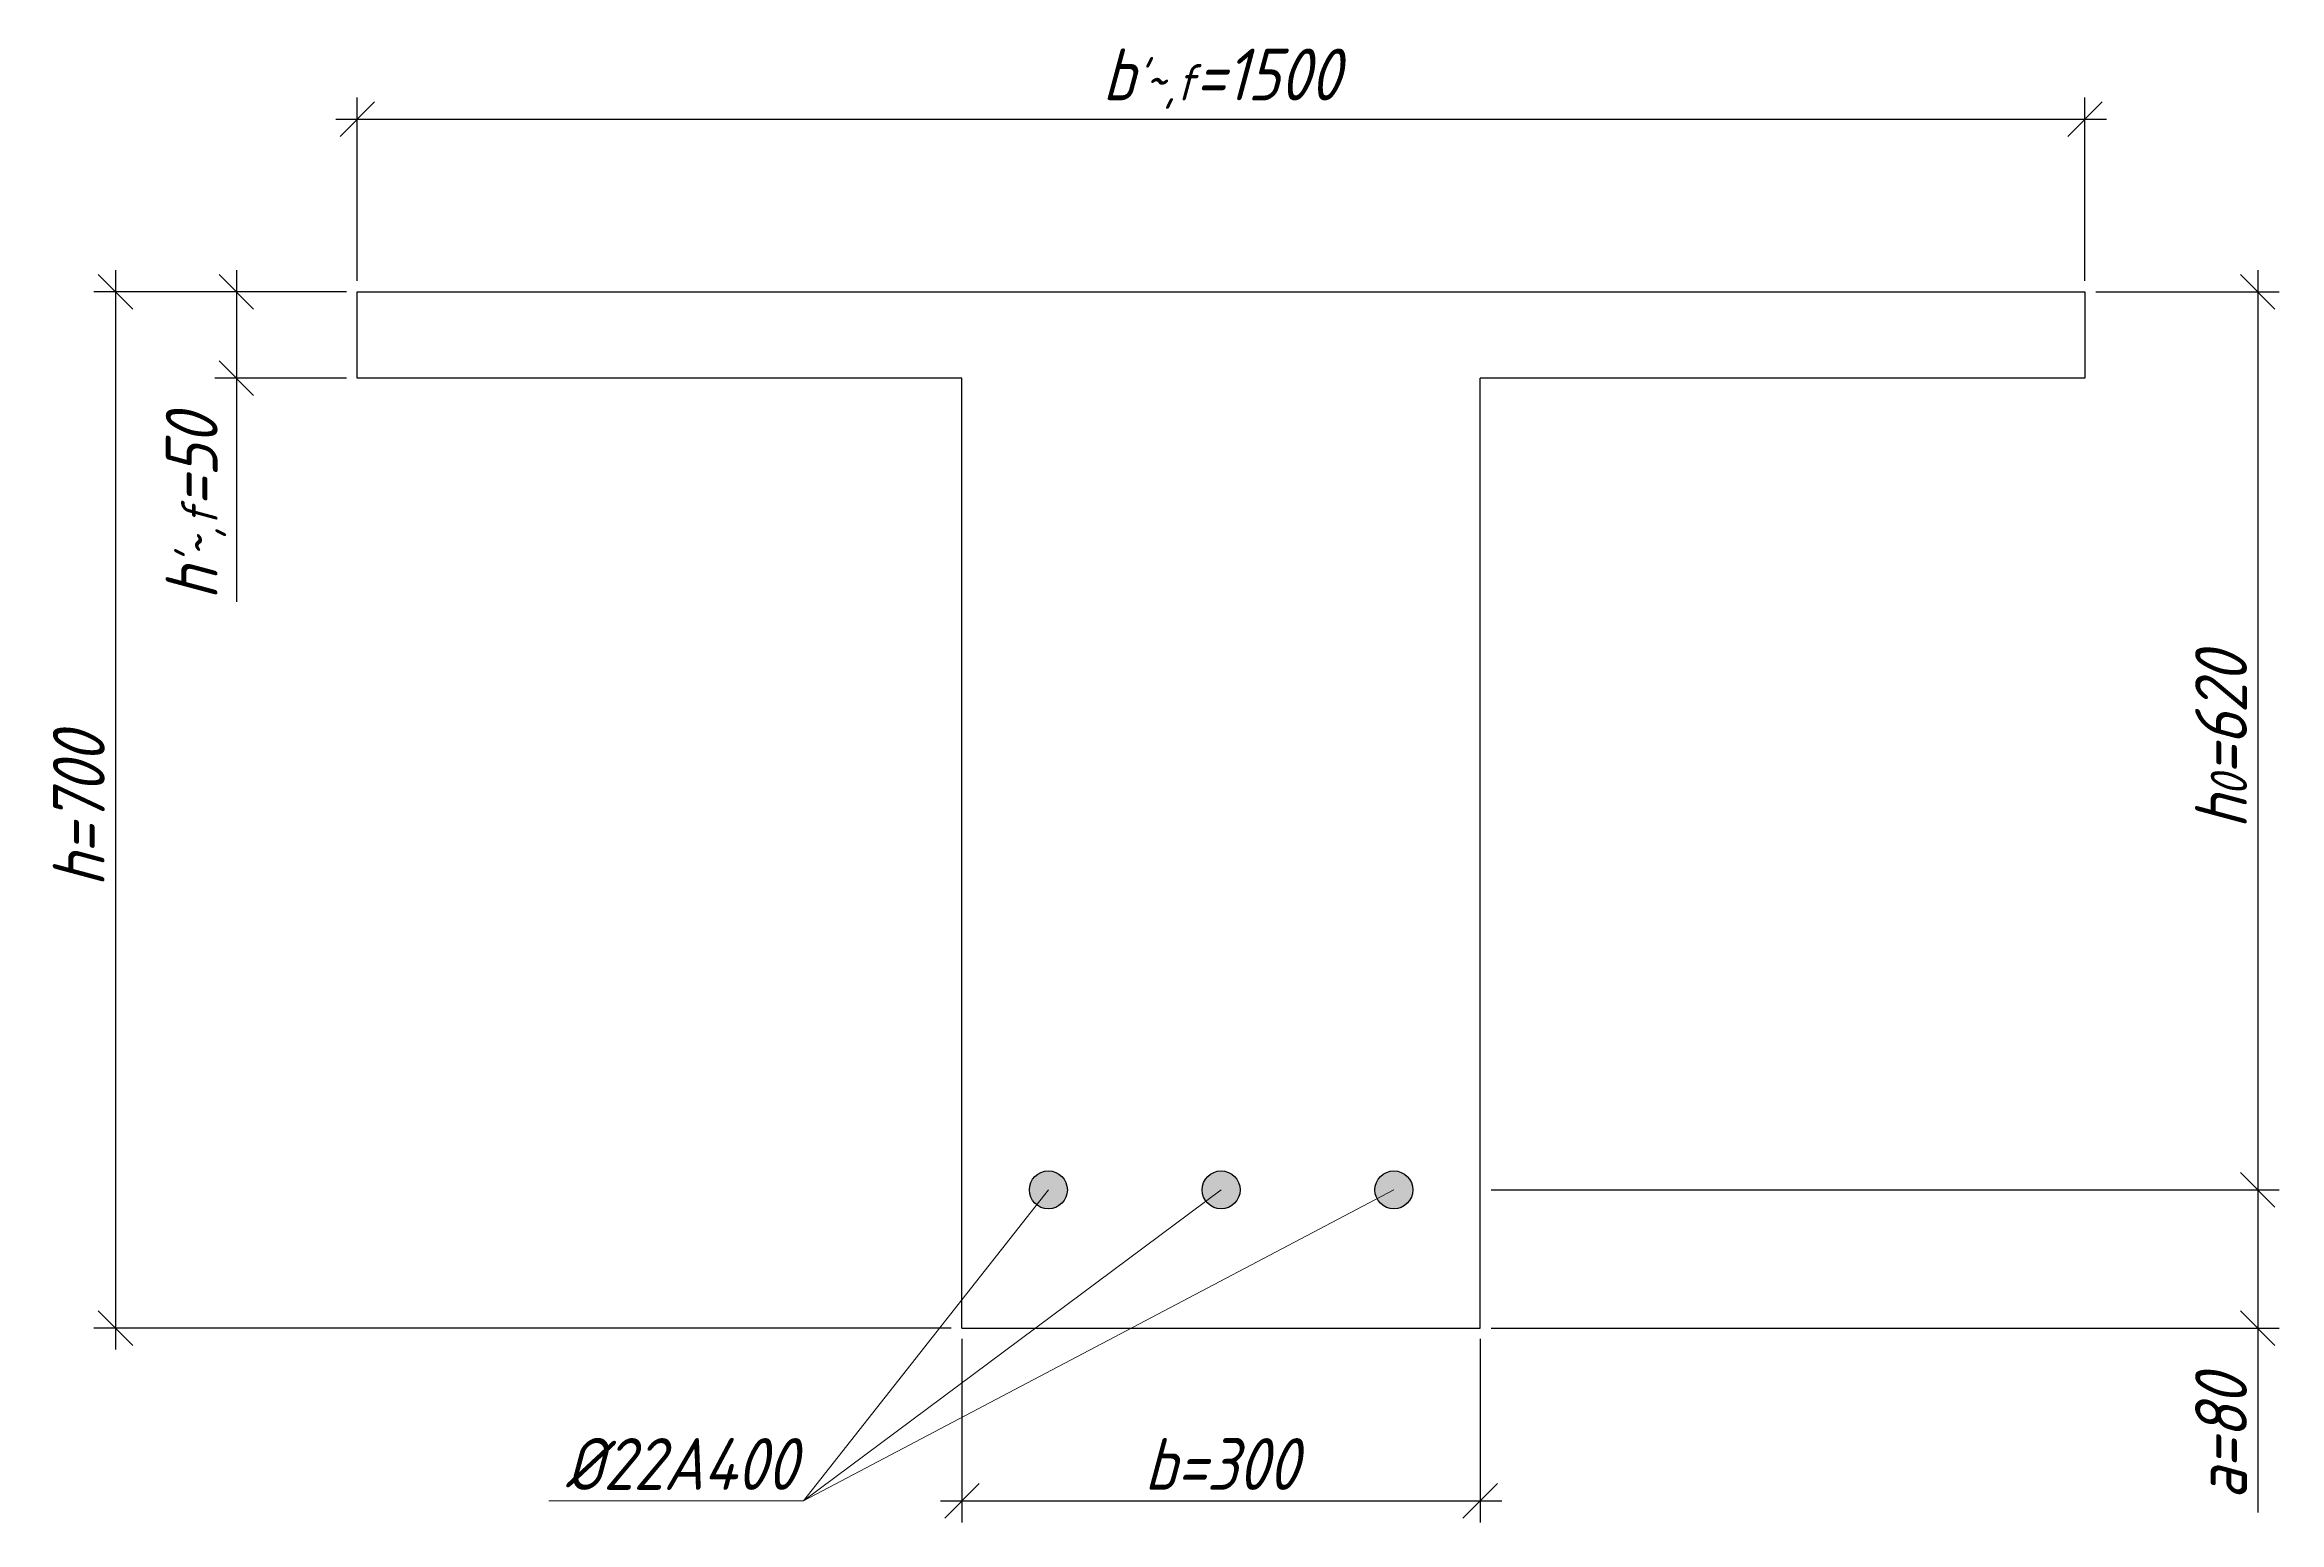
# Model space of a CAD drawing. Header units: millimetres. Extents: x -180 to 58926, y -10791 to 13515.
# Drawn here: x 5099 to 6392, y -893 to -38 of the extents above; entities that cross this region are included whole.
import ezdxf

# ---------------------------------------------------------------- set-up
doc = ezdxf.new("R2010")
doc.units = ezdxf.units.MM
for name, color, linetype, lineweight in [('basic', 95, 'Continuous', 30), ('size', 45, 'Continuous', 20), ('text', 13, 'Continuous', 20), ('thin', 153, 'Continuous', 18)]:
    doc.layers.add(name, color=color, linetype=linetype, lineweight=lineweight)
doc.styles.add('Structures', font='isocpeur.ttf', dxfattribs={"width": 0.85, "oblique": 15})
doc.dimstyles.new('Structures', dxfattribs={"dimtxt": 3, "dimasz": 2, "dimexe": 1.25, "dimexo": 0.625, "dimtad": 1, "dimtxsty": 'Structures', "dimblk": 'OBLIQUE', "dimcen": 2.5, "dimdle": 1.25, "dimadec": 0, "dimazin": 0, "dimtfac": 1, "dimtmove": 0, "dimatfit": 3, "dimfxl": 1, "dimarcsym": 0})

# ---------------------------------------------------------------- blocks, each defined once
blk = doc.blocks.new('_Oblique')
at = {"color": 0, "linetype": 'ByBlock', "lineweight": -2}
blk.add_line((-0.5, -0.5), (0.5, 0.5), dxfattribs=at)
blk = doc.blocks.new('*D92')
at = {"layer": 'Defpoints', "color": 0, "transparency": 16777216}
for p in [(5629.8, -780.9), (5929.8, -780.9), (5929.8, -880.9)]:
    blk.add_point(p, dxfattribs=at)
at = {"layer": 'size', "color": 0, "lineweight": -2, "transparency": 16777216}
for p, q in [((5629.8, -787.1), (5629.8, -893.4)), ((5929.8, -787.1), (5929.8, -893.4)), ((5617.3, -880.9), (5942.3, -880.9))]:
    blk.add_line(p, q, dxfattribs=at)
at = {"layer": 'size', "color": 0, "lineweight": -2, "transparency": 16777216, "xscale": 20, "yscale": 20, "zscale": 20, "rotation": 180}
blk.add_blockref('_Oblique', (5629.8, -880.9), dxfattribs=at)
at = {"layer": 'size', "color": 0, "lineweight": -2, "transparency": 16777216, "xscale": 20, "yscale": 20, "zscale": 20}
blk.add_blockref('_Oblique', (5929.8, -880.9), dxfattribs=at)
at = {"layer": 'size', "color": 0, "transparency": 16777216, "insert": (5779.8, -859.6), "char_height": 30, "attachment_point": 5, "style": 'Structures'}
blk.add_mtext('b=300', dxfattribs=at)
blk = doc.blocks.new('*D93')
at = {"layer": 'Defpoints', "color": 0, "transparency": 16777216}
for p in [(6279.8, -80.9), (5279.8, -180.9), (6279.8, -180.9)]:
    blk.add_point(p, dxfattribs=at)
at = {"layer": 'size', "color": 0, "lineweight": -2, "transparency": 16777216}
for p, q in [((5279.8, -174.6), (5279.8, -68.4)), ((6279.8, -174.6), (6279.8, -68.4)), ((5267.3, -80.9), (6292.3, -80.9))]:
    blk.add_line(p, q, dxfattribs=at)
at = {"layer": 'size', "color": 0, "lineweight": -2, "transparency": 16777216, "xscale": 20, "yscale": 20, "zscale": 20, "rotation": 180}
blk.add_blockref('_Oblique', (5279.8, -80.9), dxfattribs=at)
at = {"layer": 'size', "color": 0, "lineweight": -2, "transparency": 16777216, "xscale": 20, "yscale": 20, "zscale": 20}
blk.add_blockref('_Oblique', (6279.8, -80.9), dxfattribs=at)
at = {"layer": 'size', "color": 0, "transparency": 16777216, "insert": (5779.8, -57.5), "char_height": 30, "attachment_point": 5, "style": 'Structures'}
blk.add_mtext("b{\\H0.7x;\\S'~,f;}=1500", dxfattribs=at)
blk = doc.blocks.new('*D94')
at = {"layer": 'Defpoints', "color": 0, "transparency": 16777216}
for p in [(5279.8, -180.9), (5209.8, -230.9), (5279.8, -230.9)]:
    blk.add_point(p, dxfattribs=at)
at = {"layer": 'size', "color": 0, "lineweight": -2, "transparency": 16777216}
for p, q in [((5273.6, -180.9), (5197.3, -180.9)), ((5209.8, -168.4), (5209.8, -230.9)), ((5273.6, -230.9), (5197.3, -230.9)), ((5209.8, -230.9), (5209.8, -360.3))]:
    blk.add_line(p, q, dxfattribs=at)
at = {"layer": 'size', "color": 0, "lineweight": -2, "transparency": 16777216, "xscale": 20, "yscale": 20, "zscale": 20}
for p, rotation in [((5209.8, -180.9), 90), ((5209.8, -230.9), 270)]:
    blk.add_blockref('_Oblique', p, dxfattribs=dict(at, rotation=rotation))
at = {"layer": 'size', "color": 0, "transparency": 16777216, "insert": (5186.4, -305.6), "char_height": 30, "attachment_point": 5, "rotation": 90, "style": 'Structures'}
blk.add_mtext("h{\\H0.7x;\\S'~,f;}=50", dxfattribs=at)
blk = doc.blocks.new('*D95')
at = {"layer": 'Defpoints', "color": 0, "transparency": 16777216}
for p in [(5279.8, -180.9), (5139.8, -780.9), (5629.8, -780.9)]:
    blk.add_point(p, dxfattribs=at)
at = {"layer": 'size', "color": 0, "lineweight": -2, "transparency": 16777216}
for p, q in [((5273.6, -180.9), (5127.3, -180.9)), ((5139.8, -168.4), (5139.8, -793.4)), ((5623.6, -780.9), (5127.3, -780.9))]:
    blk.add_line(p, q, dxfattribs=at)
at = {"layer": 'size', "color": 0, "lineweight": -2, "transparency": 16777216, "xscale": 20, "yscale": 20, "zscale": 20}
for p, rotation in [((5139.8, -180.9), 90), ((5139.8, -780.9), 270)]:
    blk.add_blockref('_Oblique', p, dxfattribs=dict(at, rotation=rotation))
at = {"layer": 'size', "color": 0, "transparency": 16777216, "insert": (5118.6, -480.9), "char_height": 30, "attachment_point": 5, "rotation": 90, "style": 'Structures'}
blk.add_mtext('h=700', dxfattribs=at)
blk = doc.blocks.new('*D96')
at = {"layer": 'Defpoints', "color": 0, "transparency": 16777216}
for p in [(5929.8, -700.9), (5929.8, -780.9), (6379.8, -780.9)]:
    blk.add_point(p, dxfattribs=at)
at = {"layer": 'size', "color": 0, "lineweight": -2, "transparency": 16777216}
for p, q in [((6379.8, -688.4), (6379.8, -780.9)), ((5936.1, -700.9), (6392.3, -700.9)), ((5936.1, -780.9), (6392.3, -780.9)), ((6379.8, -780.9), (6379.8, -887.7))]:
    blk.add_line(p, q, dxfattribs=at)
at = {"layer": 'size', "color": 0, "lineweight": -2, "transparency": 16777216, "xscale": 20, "yscale": 20, "zscale": 20}
for p, rotation in [((6379.8, -700.9), 90), ((6379.8, -780.9), 270)]:
    blk.add_blockref('_Oblique', p, dxfattribs=dict(at, rotation=rotation))
at = {"layer": 'size', "color": 0, "transparency": 16777216, "insert": (6358.6, -844.3), "char_height": 30, "attachment_point": 5, "rotation": 90, "style": 'Structures'}
blk.add_mtext('a=80', dxfattribs=at)
blk = doc.blocks.new('*D97')
at = {"layer": 'Defpoints', "color": 0, "transparency": 16777216}
for p in [(6279.8, -180.9), (5929.8, -700.9), (6379.8, -700.9)]:
    blk.add_point(p, dxfattribs=at)
at = {"layer": 'size', "color": 0, "lineweight": -2, "transparency": 16777216}
for p, q in [((6286.1, -180.9), (6392.3, -180.9)), ((6379.8, -168.4), (6379.8, -713.4)), ((5936.1, -700.9), (6392.3, -700.9))]:
    blk.add_line(p, q, dxfattribs=at)
at = {"layer": 'size', "color": 0, "lineweight": -2, "transparency": 16777216, "xscale": 20, "yscale": 20, "zscale": 20}
for p, rotation in [((6379.8, -180.9), 90), ((6379.8, -700.9), 270)]:
    blk.add_blockref('_Oblique', p, dxfattribs=dict(at, rotation=rotation))
at = {"layer": 'size', "color": 0, "transparency": 16777216, "insert": (6358.6, -440.9), "char_height": 30, "attachment_point": 5, "rotation": 90, "style": 'Structures'}
blk.add_mtext('h{\\H0.7x;\\S^ 0;}=620', dxfattribs=at)

msp = doc.modelspace()

# ---------------------------------------------------------------- hatches: boundary and pattern name
at = {"layer": 'basic'}
h = msp.add_hatch(color=256, dxfattribs=at)
h.dxf.hatch_style = 1
h.paths.add_polyline_path([(5679.801, -689.877, 0.41421356), (5668.801, -700.877), (5679.801, -700.877)])
h.paths.add_polyline_path([(5679.801, -689.877), (5679.801, -700.877), (5690.801, -700.877, 0.41421356)])
h.paths.add_polyline_path([(5690.801, -700.877), (5679.801, -700.877), (5679.801, -711.877, 0.41421356)])
h.paths.add_polyline_path([(5679.801, -700.877), (5668.801, -700.877, 0.41421356), (5679.801, -711.877)])
h = msp.add_hatch(color=256, dxfattribs=at)
h.dxf.hatch_style = 1
h.paths.add_polyline_path([(5779.801, -689.877, 0.41421356), (5768.801, -700.877), (5779.801, -700.877)])
h.paths.add_polyline_path([(5779.801, -689.877), (5779.801, -700.877), (5790.801, -700.877, 0.41421356)])
h.paths.add_polyline_path([(5790.801, -700.877), (5779.801, -700.877), (5779.801, -711.877, 0.41421356)])
h.paths.add_polyline_path([(5779.801, -700.877), (5768.801, -700.877, 0.41421356), (5779.801, -711.877)])
h = msp.add_hatch(color=256, dxfattribs=at)
h.dxf.hatch_style = 1
h.paths.add_polyline_path([(5879.801, -689.877, 0.41421356), (5868.801, -700.877), (5879.801, -700.877)])
h.paths.add_polyline_path([(5879.801, -689.877), (5879.801, -700.877), (5890.801, -700.877, 0.41421356)])
h.paths.add_polyline_path([(5890.801, -700.877), (5879.801, -700.877), (5879.801, -711.877, 0.41421356)])
h.paths.add_polyline_path([(5879.801, -700.877), (5868.801, -700.877, 0.41421356), (5879.801, -711.877)])

# ---------------------------------------------------------------- linework, layer by layer
for p, q in [((5279.801, -180.877), (6279.801, -180.877)), ((5279.801, -230.877), (5279.801, -180.877)), ((6279.801, -180.877), (6279.801, -230.877)), ((5629.801, -230.877), (5279.801, -230.877)), ((5629.801, -780.877), (5629.801, -230.877)), ((6279.801, -230.877), (5929.801, -230.877)), ((5929.801, -780.877), (5929.801, -230.877)), ((5629.801, -780.877), (5929.801, -780.877))]:
    msp.add_line(p, q, dxfattribs=at)
for centre in [(5679.801, -700.877), (5779.801, -700.877), (5879.801, -700.877)]:
    msp.add_circle(centre, 11, dxfattribs=at)
at = {"layer": 'thin'}
for p, q in [((5538.021, -880.877), (5679.801, -700.877)), ((5879.801, -700.877), (5538.021, -880.877)), ((5538.021, -880.877), (5779.801, -700.877)), ((5538.021, -880.877), (5390.586, -880.877))]:
    msp.add_line(p, q, dxfattribs=at)

# ---------------------------------------------------------------- texts
at = {"layer": 'text', "insert": (5467.09, -859.614), "char_height": 30, "width": 137.52879, "attachment_point": 5, "style": 'Structures'}
msp.add_mtext('%%C22A400', dxfattribs=at)

# ---------------------------------------------------------------- dimensions: what is measured, and where the dimension line sits
at = {"layer": 'size'}
for base, p1, p2, text, picture, middle in [((6279.801, -80.877), (5279.801, -180.877), (6279.801, -180.877), "b{\\H0.7x;\\S'~,f;}=1500", '*D93', (5779.801, -57.477)), ((5929.801, -880.877), (5629.801, -780.877), (5929.801, -780.877), 'b=<>', '*D92', (5779.801, -859.627))]:
    dim = msp.add_linear_dim(base=base, p1=p1, p2=p2, text=text, dimstyle='Structures', dxfattribs=at)
    dim.commit()
    dim.dimension.update_dxf_attribs({"geometry": picture, "text_midpoint": middle})
for base, p1, p2, text, picture, middle in [((5139.801, -780.877), (5279.801, -180.877), (5629.801, -780.877), 'h=700', '*D95', (5118.551, -480.877)), ((5209.801, -230.877), (5279.801, -180.877), (5279.801, -230.877), "h{\\H0.7x;\\S'~,f;}=<>", '*D94', (5186.401, -305.592)), ((6379.801, -700.877), (6279.801, -180.877), (5929.801, -700.877), 'h{\\H0.7x;\\S^ 0;}=620', '*D97', (6358.551, -440.877)), ((6379.801, -780.877), (5929.801, -700.877), (5929.801, -780.877), 'a=<>', '*D96', (6358.551, -844.296))]:
    dim = msp.add_linear_dim(base=base, p1=p1, p2=p2, angle=90, text=text, dimstyle='Structures', dxfattribs=at)
    dim.commit()
    dim.dimension.update_dxf_attribs({"geometry": picture, "text_midpoint": middle})

doc.saveas('drawing.dxf')
